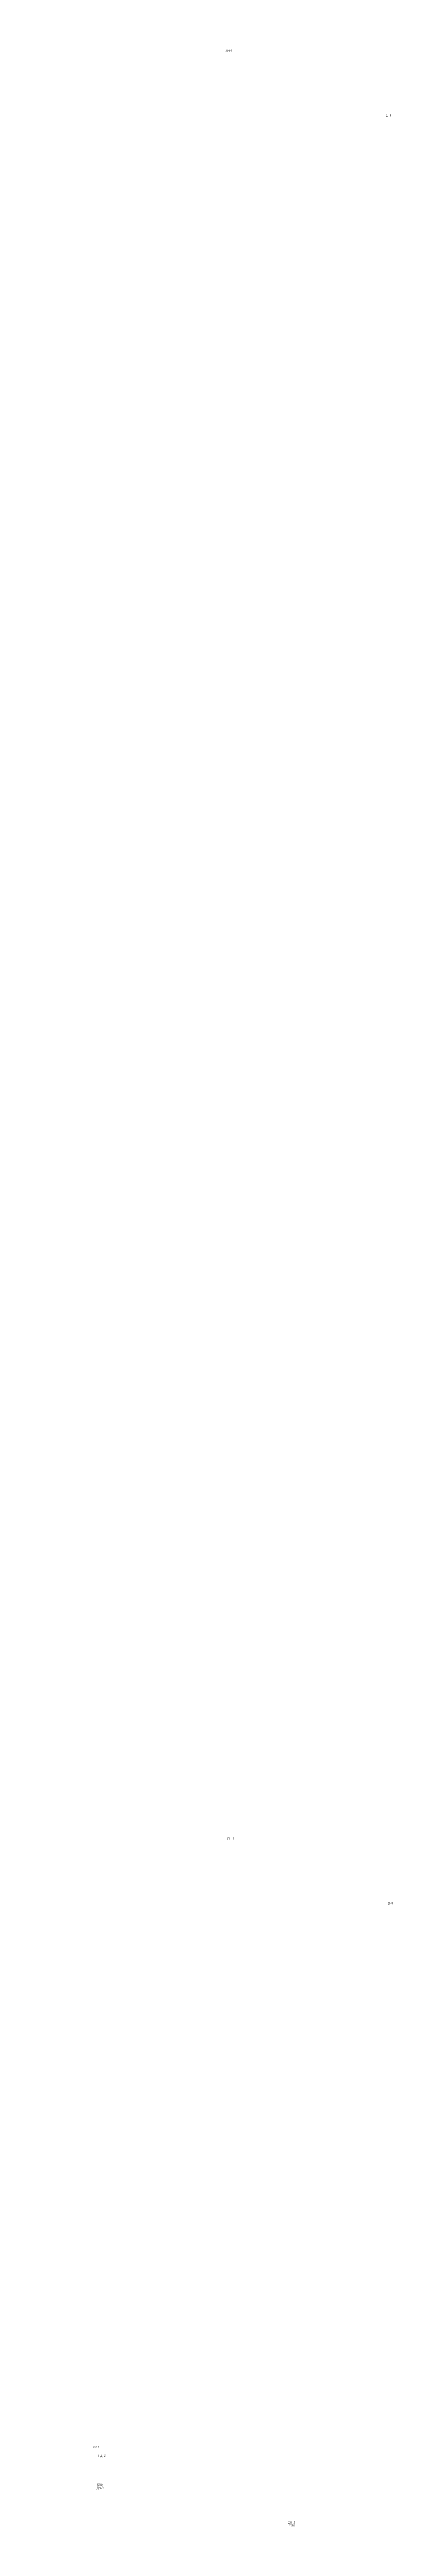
# Model space of a CAD drawing. Header units: millimetres. Extents: x -847489 to 546831, y -667201 to 947412.
# Drawn here: x 218565 to 263129, y 121432 to 443370 of the extents above; entities that cross this region are included whole.
import ezdxf
from ezdxf.enums import TextEntityAlignment as Align

# ---------------------------------------------------------------- set-up
doc = ezdxf.new("R2010")
doc.units = ezdxf.units.MM
for name, color, linetype, lineweight in [('АР.РД_Маркер_Двери', 76, 'Continuous', 15), ('АР_Подоконники', 163, 'Continuous', 9), ('Маркировка ОКОН на маркир. плане', 7, 'Continuous', 18)]:
    doc.layers.add(name, color=color, linetype=linetype, lineweight=lineweight)
doc.layers.add('Противопожарные', color=7, linetype='Continuous', lineweight=9, true_color=0xc92508)
doc.styles.add('PDF ISOCPEUR', font='isocpeur.ttf')
doc.styles.add('Архитект', font='isocpeur.ttf', dxfattribs={"width": 0.8, "oblique": 8})

msp = doc.modelspace()

# ---------------------------------------------------------------- texts
at = {"layer": 'АР.РД_Маркер_Двери', "color": 5, "style": 'Архитект', "width": 0.8}
for s, p in [('ЛН-1', (241869.976, 443219.705, -3.924)), ('Д-9', (262642.839, 434806.528)), ('ЛН-1', (242103.457, 210858.772, -3.924)), ('Д-9', (262876.32, 202445.595)), ('ДН-3', (225141.663, 126434.133, -3.924)), ('ДН-3', (250029.083, 121952.845))]:
    msp.add_text(s, height=300, dxfattribs=at).set_placement(p, align=Align.MIDDLE_CENTER)
at = {"layer": 'АР_Подоконники', "color": 3, "style": 'Архитект', "width": 0.8}
msp.add_text('ПД-2', height=300, dxfattribs=at).set_placement((225372.799, 130625.959), align=Align.MIDDLE_CENTER)
at = {"layer": 'Маркировка ОКОН на маркир. плане', "lineweight": 0, "insert": (225030.39, 131609.471, -0.16), "char_height": 275.42308, "attachment_point": 9, "rotation": 359.99778736, "style": 'PDF ISOCPEUR'}
msp.add_mtext('{\\W0.8;ОК-2}', dxfattribs=at)
at = {"layer": 'Противопожарные', "color": 2, "lineweight": 35, "char_height": 280, "width": 1520.10943, "attachment_point": 5, "style": 'Архитект'}
for insert in [(225066.291, 126837.062), (250061.516, 121571.729)]:
    msp.add_mtext('{\\W0.85;EI30}', dxfattribs=dict(at, insert=insert))

doc.saveas('drawing.dxf')
